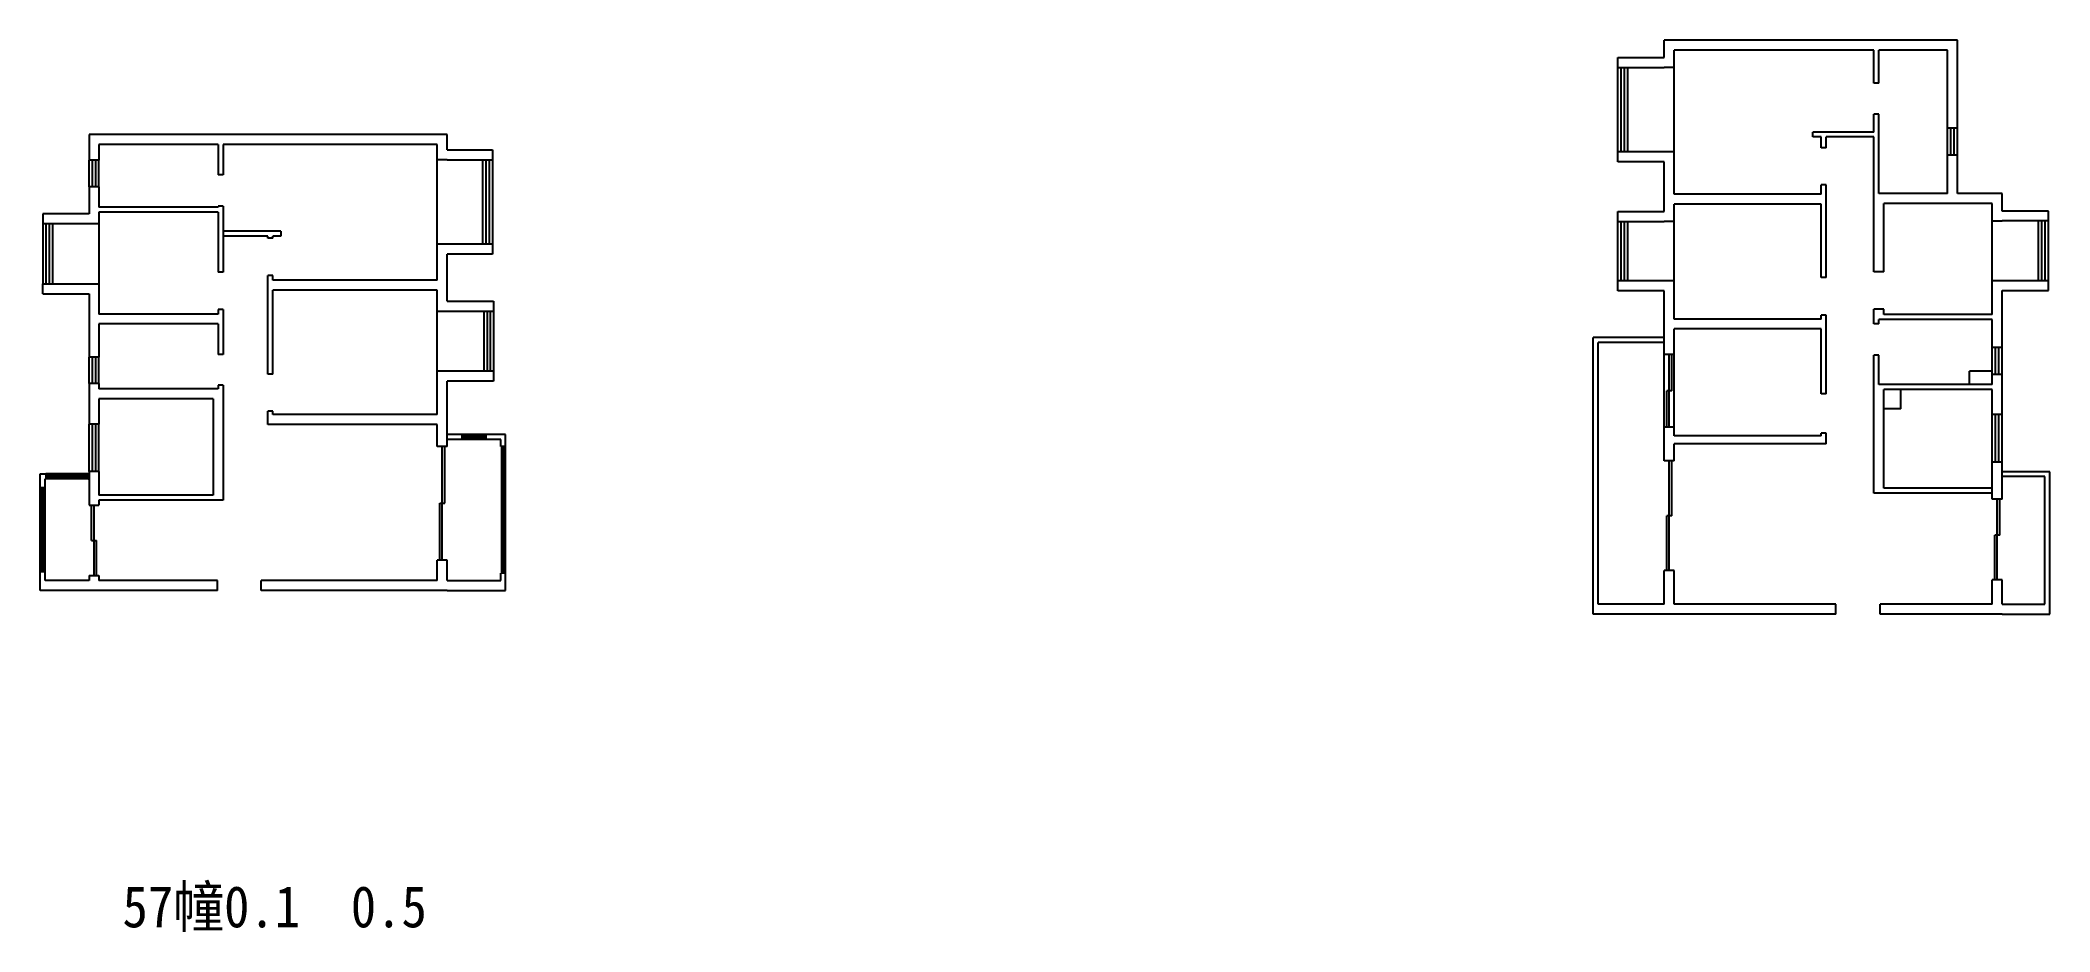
# Model space of a CAD drawing. Header units: millimetres. Extents: x 357798 to 479589, y 123829 to 180684.
# Drawn here: x 431060 to 479589, y 159133 to 180684 of the extents above; entities that cross this region are included whole.
import ezdxf

# ---------------------------------------------------------------- set-up
doc = ezdxf.new("R2010")
doc.units = ezdxf.units.MM
doc.layers.add('墙体', color=7, linetype='Continuous')
doc.layers.add('文字', color=2, linetype='Continuous')
doc.styles.add('chinese', font='simhei.ttf')

msp = doc.modelspace()

# ---------------------------------------------------------------- texts
at = {"layer": '文字', "style": 'chinese', "width": 0.9}
msp.add_text('57幢0.1  0.5', height=1000, dxfattribs=at).set_placement((433048.2, 159241.7, 0))

# ---------------------------------------------------------------- linework, layer by layer
at = {"layer": '墙体', "linetype": 'Continuous'}
for p, q in [((477359.4, 180683.8), (470279.4, 180683.8)), ((470279.4, 180263.8), (470279.4, 180683.8)), ((477359.4, 178553.8), (477359.4, 180683.8)), ((469159.4, 180023.8), (469159.4, 180263.8)), ((469159.4, 180263.8), (470279.4, 180263.8)), ((475339.4, 180443.8), (470519.4, 180443.8)), ((470519.4, 176963.8), (470519.4, 180443.8)), ((475339.4, 179643.8), (475339.4, 180443.8)), ((477119.4, 180443.8), (475459.4, 180443.8)), ((475459.4, 179643.8), (475459.4, 180443.8)), ((477119.4, 178553.8), (477119.4, 180443.8)), ((469159.4, 177983.8), (469159.4, 180023.8)), ((469159.4, 180023.8), (470279.4, 180023.8)), ((469239.4, 177983.8), (469239.4, 180023.8)), ((469319.4, 177983.8), (469319.4, 180023.8)), ((469399.4, 177983.8), (469399.4, 180023.8)), ((470519.4, 180023.8), (470279.4, 180023.8)), ((475459.4, 179643.8), (475339.4, 179643.8)), ((475459.4, 178893.8), (475339.4, 178893.8)), ((475339.4, 178463.8), (475339.4, 178893.8)), ((475459.4, 176973.8), (475459.4, 178893.8)), ((440890.2, 178404.8), (432240.2, 178404.8)), ((432240.2, 178404.8), (432240.2, 177784.8)), ((435360.2, 178164.8), (432480.2, 178164.8)), ((432480.2, 178164.8), (432480.2, 177784.8)), ((435360.2, 178164.8), (435360.2, 177424.8)), ((440650.2, 178164.8), (435480.2, 178164.8)), ((435480.2, 178164.8), (435480.2, 177424.8)), ((440650.2, 174884.8), (440650.2, 178164.8)), ((440890.2, 178034.8), (440890.2, 178404.8)), ((475339.4, 178463.8), (473869.4, 178463.8)), ((473869.4, 178343.8), (473869.4, 178463.8)), ((474069.4, 178343.8), (473869.4, 178343.8)), ((474069.4, 178083.8), (474069.4, 178343.8)), ((475339.4, 178343.8), (474189.4, 178343.8)), ((474189.4, 178083.8), (474189.4, 178343.8)), ((475339.4, 176963.8), (475339.4, 178343.8)), ((477359.4, 178553.8), (477119.4, 178553.8)), ((477119.4, 177903.8), (477119.4, 178553.8)), ((477199.4, 177903.8), (477199.4, 178553.8)), ((477279.4, 177903.8), (477279.4, 178553.8)), ((477359.4, 177903.8), (477359.4, 178553.8)), ((432480.2, 177784.8), (432240.2, 177784.8)), ((432240.2, 177134.8), (432240.2, 177784.8)), ((432320.2, 177134.8), (432320.2, 177784.8)), ((432400.2, 177134.8), (432400.2, 177784.8)), ((432480.2, 177134.8), (432480.2, 177784.8)), ((440890.2, 177794.8), (440650.2, 177794.8)), ((440890.2, 178034.8), (441980.2, 178034.8)), ((440890.2, 177794.8), (441980.2, 177794.8)), ((441740.2, 177794.8), (441740.2, 175754.8)), ((441820.2, 177794.8), (441820.2, 175754.8)), ((441900.2, 177794.8), (441900.2, 175754.8)), ((441980.2, 178034.8), (441980.2, 177794.8)), ((441980.2, 177794.8), (441980.2, 175754.8)), ((470279.4, 177983.8), (469159.4, 177983.8)), ((469159.4, 177743.8), (469159.4, 177983.8)), ((470279.4, 177743.8), (469159.4, 177743.8)), ((470519.4, 177983.8), (470279.4, 177983.8)), ((470279.4, 176543.8), (470279.4, 177743.8)), ((474189.4, 178083.8), (474069.4, 178083.8)), ((477359.4, 177903.8), (477119.4, 177903.8)), ((477119.4, 176973.8), (477119.4, 177903.8)), ((477359.4, 176973.8), (477359.4, 177903.8)), ((432480.2, 177134.8), (432240.2, 177134.8)), ((432240.2, 177134.8), (432240.2, 176484.8)), ((432480.2, 177134.8), (432480.2, 176644.8)), ((435480.2, 177424.8), (435360.2, 177424.8)), ((474189.4, 177183.8), (474069.4, 177183.8)), ((474069.4, 176963.8), (474069.4, 177183.8)), ((474189.4, 176723.8), (474189.4, 177183.8)), ((435360.2, 176674.8), (435360.2, 176644.8)), ((435480.2, 176674.8), (435360.2, 176674.8)), ((435480.2, 176674.8), (435480.2, 175074.8)), ((474069.4, 176963.8), (470519.4, 176963.8)), ((474069.4, 176723.8), (470519.4, 176723.8)), ((470519.4, 173943.8), (470519.4, 176723.8)), ((474069.4, 174943.8), (474069.4, 176723.8)), ((474189.4, 174943.8), (474189.4, 176723.8)), ((475339.4, 175083.8), (475339.4, 176963.8)), ((477119.4, 176973.8), (475459.4, 176973.8)), ((478199.4, 176733.8), (475579.4, 176733.8)), ((475579.4, 175083.8), (475579.4, 176733.8)), ((478439.4, 176973.8), (477359.4, 176973.8)), ((478199.4, 174253.8), (478199.4, 176733.8)), ((478439.4, 176553.8), (478439.4, 176973.8)), ((432240.2, 176484.8), (431120.2, 176484.8)), ((431120.2, 176484.8), (431120.2, 176244.8)), ((432480.2, 176244.8), (431120.2, 176244.8)), ((431120.2, 176244.8), (431120.2, 174794.8)), ((431200.2, 176244.8), (431200.2, 174794.8)), ((431280.2, 176244.8), (431280.2, 174794.8)), ((431360.2, 176244.8), (431360.2, 174794.8)), ((435360.2, 176644.8), (432480.2, 176644.8)), ((435360.2, 176524.8), (432480.2, 176524.8)), ((432480.2, 176524.8), (432480.2, 174064.8)), ((435360.2, 176524.8), (435360.2, 175074.8)), ((469159.4, 176303.8), (469159.4, 176543.8)), ((469159.4, 176543.8), (470279.4, 176543.8)), ((469159.4, 174863.8), (469159.4, 176303.8)), ((469159.4, 176303.8), (470279.4, 176303.8)), ((469239.4, 174863.8), (469239.4, 176303.8)), ((469319.4, 174863.8), (469319.4, 176303.8)), ((469399.4, 174863.8), (469399.4, 176303.8)), ((470519.4, 176303.8), (470279.4, 176303.8)), ((478199.4, 176313.8), (478439.4, 176313.8)), ((479559.4, 176553.8), (478439.4, 176553.8)), ((479559.4, 176313.8), (478439.4, 176313.8)), ((479319.4, 174873.8), (479319.4, 176313.8)), ((479399.4, 174873.8), (479399.4, 176313.8)), ((479479.4, 174873.8), (479479.4, 176313.8)), ((479559.4, 176313.8), (479559.4, 176553.8)), ((479559.4, 174873.8), (479559.4, 176313.8)), ((436870.2, 176064.8), (435480.2, 176064.8)), ((436560.2, 175944.8), (435480.2, 175944.8)), ((436560.2, 175894.8), (436560.2, 175944.8)), ((436680.2, 175894.8), (436560.2, 175894.8)), ((436870.2, 175944.8), (436680.2, 175944.8)), ((436680.2, 175894.8), (436680.2, 175944.8)), ((436870.2, 176064.8), (436870.2, 175944.8)), ((440890.2, 175754.8), (440650.2, 175754.8)), ((441980.2, 175754.8), (440890.2, 175754.8)), ((441980.2, 175754.8), (441980.2, 175514.8)), ((440890.2, 174374.8), (440890.2, 175514.8)), ((441980.2, 175514.8), (440890.2, 175514.8)), ((431120.2, 174794.8), (432480.2, 174794.8)), ((431120.2, 174554.8), (431120.2, 174794.8)), ((435480.2, 175074.8), (435360.2, 175074.8)), ((436680.2, 174994.8), (436560.2, 174994.8)), ((436560.2, 172614.8), (436560.2, 174994.8)), ((436680.2, 174884.8), (436680.2, 174994.8)), ((440650.2, 174884.8), (436680.2, 174884.8)), ((470279.4, 174863.8), (469159.4, 174863.8)), ((469159.4, 174623.8), (469159.4, 174863.8)), ((470519.4, 174863.8), (470279.4, 174863.8)), ((474189.4, 174943.8), (474069.4, 174943.8)), ((475579.4, 175083.8), (475339.4, 175083.8)), ((478199.4, 174873.8), (478439.4, 174873.8)), ((478439.4, 174873.8), (479559.4, 174873.8)), ((479559.4, 174633.8), (479559.4, 174873.8)), ((431120.2, 174554.8), (432240.2, 174554.8)), ((432240.2, 174554.8), (432240.2, 173024.8)), ((440650.2, 174644.8), (436680.2, 174644.8)), ((436680.2, 172614.8), (436680.2, 174644.8)), ((436680.2, 172614.8), (436680.2, 174644.8)), ((440650.2, 171634.8), (440650.2, 174644.8)), ((440890.2, 174374.8), (442010.2, 174374.8)), ((442010.2, 174374.8), (442010.2, 174134.8)), ((470279.4, 174623.8), (469159.4, 174623.8)), ((470279.4, 173083.8), (470279.4, 174623.8)), ((478199.4, 174053.8), (478199.4, 174253.8)), ((478439.4, 173253.8), (478439.4, 174633.8)), ((478439.4, 174633.8), (479559.4, 174633.8)), ((435360.2, 174064.8), (432480.2, 174064.8)), ((435360.2, 173824.8), (432480.2, 173824.8)), ((432480.2, 173824.8), (432480.2, 173024.8)), ((435480.2, 174174.8), (435360.2, 174174.8)), ((435360.2, 174174.8), (435360.2, 174064.8)), ((435360.2, 173824.8), (435360.2, 173084.8)), ((435480.2, 174174.8), (435480.2, 173084.8)), ((440650.2, 174134.8), (442010.2, 174134.8)), ((441770.2, 174134.8), (441770.2, 172684.8)), ((441850.2, 174134.8), (441850.2, 172684.8)), ((441930.2, 174134.8), (441930.2, 172684.8)), ((442010.2, 174134.8), (442010.2, 172684.8)), ((474069.4, 173943.8), (470519.4, 173943.8)), ((474189.4, 174033.8), (474069.4, 174033.8)), ((474069.4, 173943.8), (474069.4, 174033.8)), ((474189.4, 173943.8), (474189.4, 174033.8)), ((474189.4, 172133.8), (474189.4, 173943.8)), ((475579.4, 174183.8), (475339.4, 174183.8)), ((475339.4, 173933.8), (475339.4, 174183.8)), ((475339.4, 173823.8), (475339.4, 173933.8)), ((475459.4, 173823.8), (475339.4, 173823.8)), ((478199.4, 173933.8), (475459.4, 173933.8)), ((475459.4, 173823.8), (475459.4, 173933.8)), ((475579.4, 174053.8), (475579.4, 174183.8)), ((478199.4, 174053.8), (475579.4, 174053.8)), ((478199.4, 173253.8), (478199.4, 173933.8)), ((470279.4, 173493.8), (468559.4, 173493.8)), ((468559.4, 166813.8), (468559.4, 173493.8)), ((470279.4, 173373.8), (468679.4, 173373.8)), ((468679.4, 167053.8), (468679.4, 173373.8)), ((474069.4, 173703.8), (470519.4, 173703.8)), ((470519.4, 173083.8), (470519.4, 173703.8)), ((474069.4, 172133.8), (474069.4, 173703.8)), ((478439.4, 173253.8), (478199.4, 173253.8)), ((478199.4, 172603.8), (478199.4, 173253.8)), ((478279.4, 172603.8), (478279.4, 173253.8)), ((478359.4, 172603.8), (478359.4, 173253.8)), ((478439.4, 172603.8), (478439.4, 173253.8)), ((432480.2, 173024.8), (432240.2, 173024.8)), ((432240.2, 172384.8), (432240.2, 173024.8)), ((432320.2, 172384.8), (432320.2, 173024.8)), ((432400.2, 172384.8), (432400.2, 173024.8)), ((432480.2, 172384.8), (432480.2, 173024.8)), ((435480.2, 173084.8), (435360.2, 173084.8)), ((470519.4, 173083.8), (470279.4, 173083.8)), ((470279.4, 171333.8), (470279.4, 173083.8)), ((470399.4, 171333.8), (470399.4, 173083.8)), ((470459.4, 172208.8), (470459.4, 173083.8)), ((470519.4, 171333.8), (470519.4, 173083.8)), ((475459.4, 173073.8), (475339.4, 173073.8)), ((475339.4, 169733.8), (475339.4, 173073.8)), ((475459.4, 172363.8), (475459.4, 173073.8)), ((432480.2, 172384.8), (432240.2, 172384.8)), ((432240.2, 172384.8), (432240.2, 171404.8)), ((432480.2, 172384.8), (432480.2, 172254.8)), ((435480.2, 172344.8), (435360.2, 172344.8)), ((435360.2, 172344.8), (435360.2, 172254.8)), ((435480.2, 172344.8), (435480.2, 172014.8)), ((436680.2, 172614.8), (436560.2, 172614.8)), ((442010.2, 172684.8), (440650.2, 172684.8)), ((440890.2, 170864.8), (440890.2, 172444.8)), ((442010.2, 172444.8), (440890.2, 172444.8)), ((442010.2, 172684.8), (442010.2, 172444.8)), ((478199.4, 172363.8), (475459.4, 172363.8)), ((478199.4, 172683.8), (477649.4, 172683.8)), ((477649.4, 172363.8), (477649.4, 172683.8)), ((478439.4, 172603.8), (478199.4, 172603.8)), ((478199.4, 172363.8), (478199.4, 172603.8)), ((478439.4, 171633.8), (478439.4, 172603.8)), ((435360.2, 172254.8), (432480.2, 172254.8)), ((435240.2, 172014.8), (432480.2, 172014.8)), ((432480.2, 172014.8), (432480.2, 171404.8)), ((435240.2, 172014.8), (435240.2, 169684.8)), ((435480.2, 172014.8), (435480.2, 169564.8)), ((470459.4, 172208.8), (470339.4, 172208.8)), ((470339.4, 171333.8), (470339.4, 172208.8)), ((474189.4, 172133.8), (474069.4, 172133.8)), ((478199.4, 172243.8), (475579.4, 172243.8)), ((475579.4, 169853.8), (475579.4, 172243.8)), ((475989.4, 171773.8), (475989.4, 172243.8)), ((478199.4, 171633.8), (478199.4, 172243.8)), ((432480.2, 171404.8), (432240.2, 171404.8)), ((432240.2, 170254.8), (432240.2, 171404.8)), ((432320.2, 170254.8), (432320.2, 171404.8)), ((432400.2, 170254.8), (432400.2, 171404.8)), ((432480.2, 170254.8), (432480.2, 171404.8)), ((436680.2, 171714.8), (436560.2, 171714.8)), ((436560.2, 171394.8), (436560.2, 171714.8)), ((440650.2, 171394.8), (436560.2, 171394.8)), ((436680.2, 171634.8), (436680.2, 171714.8)), ((440650.2, 171634.8), (436680.2, 171634.8)), ((440650.2, 170864.8), (440650.2, 171394.8)), ((470519.4, 171333.8), (470279.4, 171333.8)), ((470279.4, 170513.8), (470279.4, 171333.8)), ((470519.4, 171123.8), (470519.4, 171333.8)), ((475989.4, 171773.8), (475579.4, 171773.8)), ((478439.4, 171633.8), (478199.4, 171633.8)), ((478199.4, 170483.8), (478199.4, 171633.8)), ((478279.4, 170483.8), (478279.4, 171633.8)), ((478359.4, 170483.8), (478359.4, 171633.8)), ((478439.4, 170483.8), (478439.4, 171633.8)), ((440890.2, 170864.8), (440650.2, 170864.8)), ((440770.2, 168114.8), (440770.2, 170864.8)), ((440830.2, 169489.8), (440830.2, 170864.8)), ((441245.2, 171154.8), (440890.2, 171154.8)), ((441245.2, 171034.8), (440890.2, 171034.8)), ((441245.2, 171154.8), (441245.2, 171034.8)), ((441825.2, 171154.8), (441245.2, 171154.8)), ((441825.2, 171114.8), (441245.2, 171114.8)), ((441825.2, 171074.8), (441245.2, 171074.8)), ((441825.2, 171034.8), (441245.2, 171034.8)), ((442300.2, 171154.8), (441825.2, 171154.8)), ((441825.2, 171154.8), (441825.2, 171034.8)), ((442180.2, 171034.8), (441825.2, 171034.8)), ((442180.2, 170859.8), (442180.2, 171034.8)), ((442300.2, 170859.8), (442180.2, 170859.8)), ((442210.2, 167799.8), (442210.2, 170859.8)), ((442240.2, 167799.8), (442240.2, 170859.8)), ((442240.2, 167799.8), (442240.2, 170859.8)), ((442270.2, 167799.8), (442270.2, 170859.8)), ((442300.2, 170859.8), (442300.2, 171154.8)), ((442300.2, 167799.8), (442300.2, 170859.8)), ((474069.4, 171123.8), (470519.4, 171123.8)), ((474189.4, 170923.8), (470519.4, 170923.8)), ((470519.4, 170513.8), (470519.4, 170923.8)), ((474189.4, 171183.8), (474069.4, 171183.8)), ((474069.4, 171123.8), (474069.4, 171183.8)), ((474189.4, 170923.8), (474189.4, 171183.8)), ((470519.4, 170513.8), (470279.4, 170513.8)), ((470399.4, 167863.8), (470399.4, 170513.8)), ((470459.4, 169188.8), (470459.4, 170513.8)), ((478439.4, 170483.8), (478199.4, 170483.8)), ((478199.4, 170053.8), (478199.4, 170483.8)), ((478439.4, 169593.8), (478439.4, 170483.8)), ((431060.2, 169869.8), (431060.2, 170204.8)), ((431060.2, 170204.8), (431200.2, 170204.8)), ((431060.2, 169869.8), (431180.2, 169869.8)), ((431060.2, 167839.8), (431060.2, 169869.8)), ((431100.2, 167839.8), (431100.2, 169869.8)), ((431140.2, 167839.8), (431140.2, 169869.8)), ((431180.2, 169869.8), (431180.2, 170084.8)), ((431180.2, 170084.8), (431200.2, 170084.8)), ((431180.2, 167839.8), (431180.2, 169869.8)), ((431200.2, 170204.8), (431200.2, 170084.8)), ((432220.2, 170204.8), (431200.2, 170204.8)), ((432220.2, 170164.8), (431200.2, 170164.8)), ((432220.2, 170124.8), (431200.2, 170124.8)), ((432220.2, 170084.8), (431200.2, 170084.8)), ((432220.2, 170204.8), (432240.2, 170204.8)), ((432220.2, 170204.8), (432220.2, 170084.8)), ((432220.2, 170084.8), (432240.2, 170084.8)), ((432480.2, 170254.8), (432240.2, 170254.8)), ((432240.2, 170254.8), (432240.2, 169444.8)), ((432480.2, 170254.8), (432480.2, 169684.8)), ((478199.4, 169853.8), (475579.4, 169853.8)), ((478199.4, 169593.8), (478199.4, 170053.8)), ((479589.4, 170253.8), (478439.4, 170253.8)), ((479469.4, 170133.8), (478439.4, 170133.8)), ((479469.4, 167053.8), (479469.4, 170133.8)), ((479589.4, 166813.8), (479589.4, 170253.8)), ((432240.2, 169444.8), (432480.2, 169444.8)), ((432300.2, 168594.8), (432300.2, 169444.8)), ((432360.2, 167744.8), (432360.2, 169444.8)), ((435240.2, 169684.8), (432480.2, 169684.8)), ((435480.2, 169564.8), (432480.2, 169564.8)), ((432480.2, 169564.8), (432480.2, 169444.8)), ((440710.2, 168114.8), (440710.2, 169489.8)), ((440710.2, 169489.8), (440830.2, 169489.8)), ((478199.4, 169733.8), (475339.4, 169733.8)), ((478439.4, 169593.8), (478199.4, 169593.8)), ((478319.4, 167643.8), (478319.4, 169593.8)), ((478379.4, 168718.8), (478379.4, 169593.8)), ((470339.4, 167863.8), (470339.4, 169188.8)), ((470459.4, 169188.8), (470339.4, 169188.8)), ((432300.2, 168594.8), (432420.2, 168594.8)), ((432420.2, 167744.8), (432420.2, 168594.8)), ((478259.4, 167643.8), (478259.4, 168718.8)), ((478379.4, 168718.8), (478259.4, 168718.8)), ((440890.2, 168114.8), (440650.2, 168114.8)), ((440650.2, 167624.8), (440650.2, 168114.8)), ((440890.2, 167624.8), (440890.2, 168114.8)), ((431060.2, 167384.8), (431060.2, 167839.8)), ((431060.2, 167839.8), (431180.2, 167839.8)), ((431180.2, 167624.8), (431180.2, 167839.8)), ((432240.2, 167624.8), (431180.2, 167624.8)), ((432240.2, 167744.8), (432240.2, 167624.8)), ((432240.2, 167744.8), (432480.2, 167744.8)), ((432480.2, 167744.8), (432480.2, 167624.8)), ((435340.2, 167624.8), (432480.2, 167624.8)), ((435340.2, 167384.8), (435340.2, 167624.8)), ((440650.2, 167624.8), (436400.2, 167624.8)), ((436400.2, 167384.8), (436400.2, 167624.8)), ((440890.2, 167624.8), (442180.2, 167624.8)), ((442180.2, 167624.8), (442180.2, 167799.8)), ((442300.2, 167799.8), (442180.2, 167799.8)), ((442300.2, 167384.8), (442300.2, 167799.8)), ((470519.4, 167863.8), (470279.4, 167863.8)), ((470279.4, 167053.8), (470279.4, 167863.8)), ((470519.4, 167053.8), (470519.4, 167863.8)), ((478439.4, 167643.8), (478199.4, 167643.8)), ((478199.4, 167053.8), (478199.4, 167643.8)), ((478439.4, 167053.8), (478439.4, 167643.8)), ((432240.2, 167384.8), (431060.2, 167384.8)), ((435340.2, 167384.8), (432240.2, 167384.8)), ((440890.2, 167384.8), (436400.2, 167384.8)), ((440890.2, 167384.8), (442300.2, 167384.8)), ((470279.4, 167053.8), (468679.4, 167053.8)), ((474419.4, 167053.8), (470519.4, 167053.8)), ((474419.4, 166813.8), (474419.4, 167053.8)), ((478199.4, 167053.8), (475489.4, 167053.8)), ((475489.4, 166813.8), (475489.4, 167053.8)), ((478439.4, 167053.8), (479469.4, 167053.8)), ((470279.4, 166813.8), (468559.4, 166813.8)), ((474419.4, 166813.8), (470279.4, 166813.8)), ((478439.4, 166813.8), (475489.4, 166813.8)), ((478439.4, 166813.8), (479589.4, 166813.8))]:
    msp.add_line(p, q, dxfattribs=at)

msp.set_redraw_order([(e.dxf.handle, doc.entitydb.next_handle()) for e in msp.query("TEXT MTEXT ATTDEF DIMENSION ARC_DIMENSION")])  # texts and dimensions are drawn at this point

doc.saveas('drawing.dxf')
